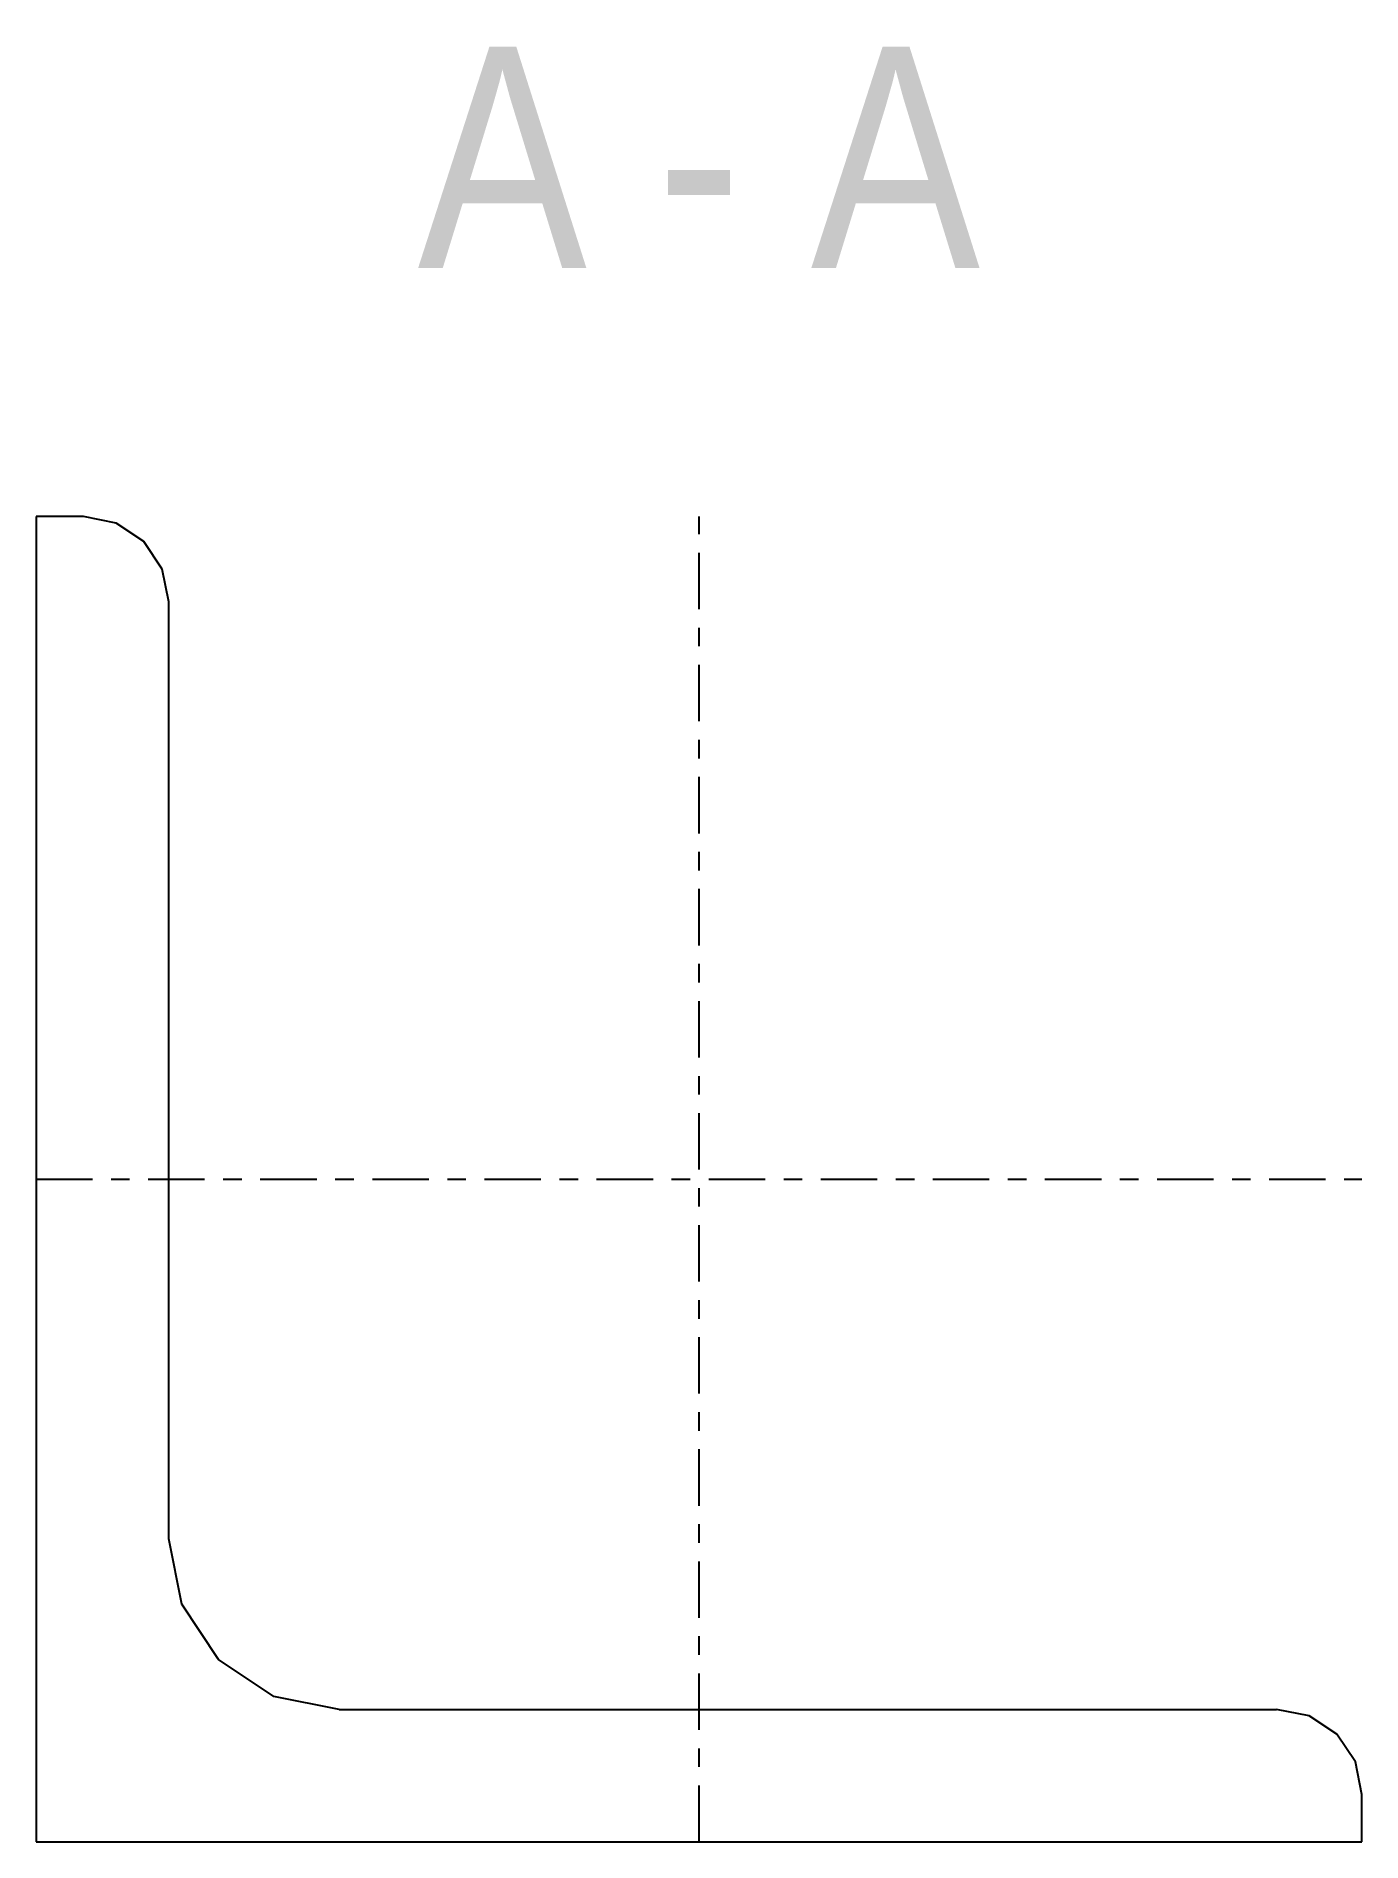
# Model space of a CAD drawing. Header units: millimetres. Extents: x 10 to 12469, y 4 to 182.
# Drawn here: x 10.5 to 80.5, y 10.5 to 105.9 of the extents above; entities that cross this region are included whole.
import ezdxf

# ---------------------------------------------------------------- set-up
doc = ezdxf.new("R2010")
doc.units = ezdxf.units.MM
doc.linetypes.add('DXK_LINE_DOT3', pattern=[5.9187, 2.979, -0.9799, 0.9799, -0.9799])
doc.layers.add('STÅL', color=7, linetype='Continuous')
doc.layers.add('TEKST', color=7, linetype='Continuous')
doc.styles.add('Arial Narrow', font='ARIALN.TTF', dxfattribs={"height": 0.2})

msp = doc.modelspace()

# ---------------------------------------------------------------- linework, layer by layer
at = {"layer": 'STÅL', "color": 2, "linetype": 'Continuous'}
for p, q in [((13, 80.5), (10.5, 80.5)), ((10.5, 80.5), (10.5, 10.5)), ((14.722, 80.157), (13, 80.5)), ((16.182, 79.182), (14.722, 80.157)), ((17.157, 77.722), (16.182, 79.182)), ((17.5, 76), (17.157, 77.722)), ((17.5, 26.5), (17.5, 76)), ((18.185, 23.056), (17.5, 26.5)), ((20.136, 20.136), (18.185, 23.056)), ((23.056, 18.185), (20.136, 20.136)), ((26.5, 17.5), (23.056, 18.185)), ((26.5, 17.5), (76, 17.5)), ((77.722, 17.157), (76, 17.5)), ((79.182, 16.182), (77.722, 17.157)), ((80.157, 14.722), (79.182, 16.182)), ((80.5, 13), (80.157, 14.722)), ((80.5, 10.5), (80.5, 13)), ((10.5, 10.5), (80.5, 10.5))]:
    msp.add_line(p, q, dxfattribs=at)
at = {"layer": 'STÅL', "color": 7, "linetype": 'DXK_LINE_DOT3'}
for p, q in [((45.5, 10.5), (45.5, 80.5)), ((10.5, 45.5), (80.5, 45.5))]:
    msp.add_line(p, q, dxfattribs=at)

# ---------------------------------------------------------------- wipeouts: each hides what was drawn before it
at = {"color": 0, "linetype": 'Continuous'}
for points in [[(39.594, 93.625), (39.594, 105.875), (30.646, 105.875), (30.646, 93.625)], [(47.731, 93.625), (47.731, 105.875), (43.269, 105.875), (43.269, 93.625)], [(60.354, 93.625), (60.354, 105.875), (51.406, 105.875), (51.406, 93.625)]]:
    msp.add_wipeout(points, dxfattribs=at).dxf.layer = 'TEKST'

# ---------------------------------------------------------------- next in the draw order: texts
at = {"layer": 'TEKST', "color": 3, "linetype": 'Continuous', "style": 'Arial Narrow'}
for s, p in [('A', (30.646, 93.625)), ('A', (51.406, 93.625)), ('-', (43.269, 93.625))]:
    msp.add_text(s, height=11.692, dxfattribs=at).set_placement(p)

doc.saveas('drawing.dxf')
